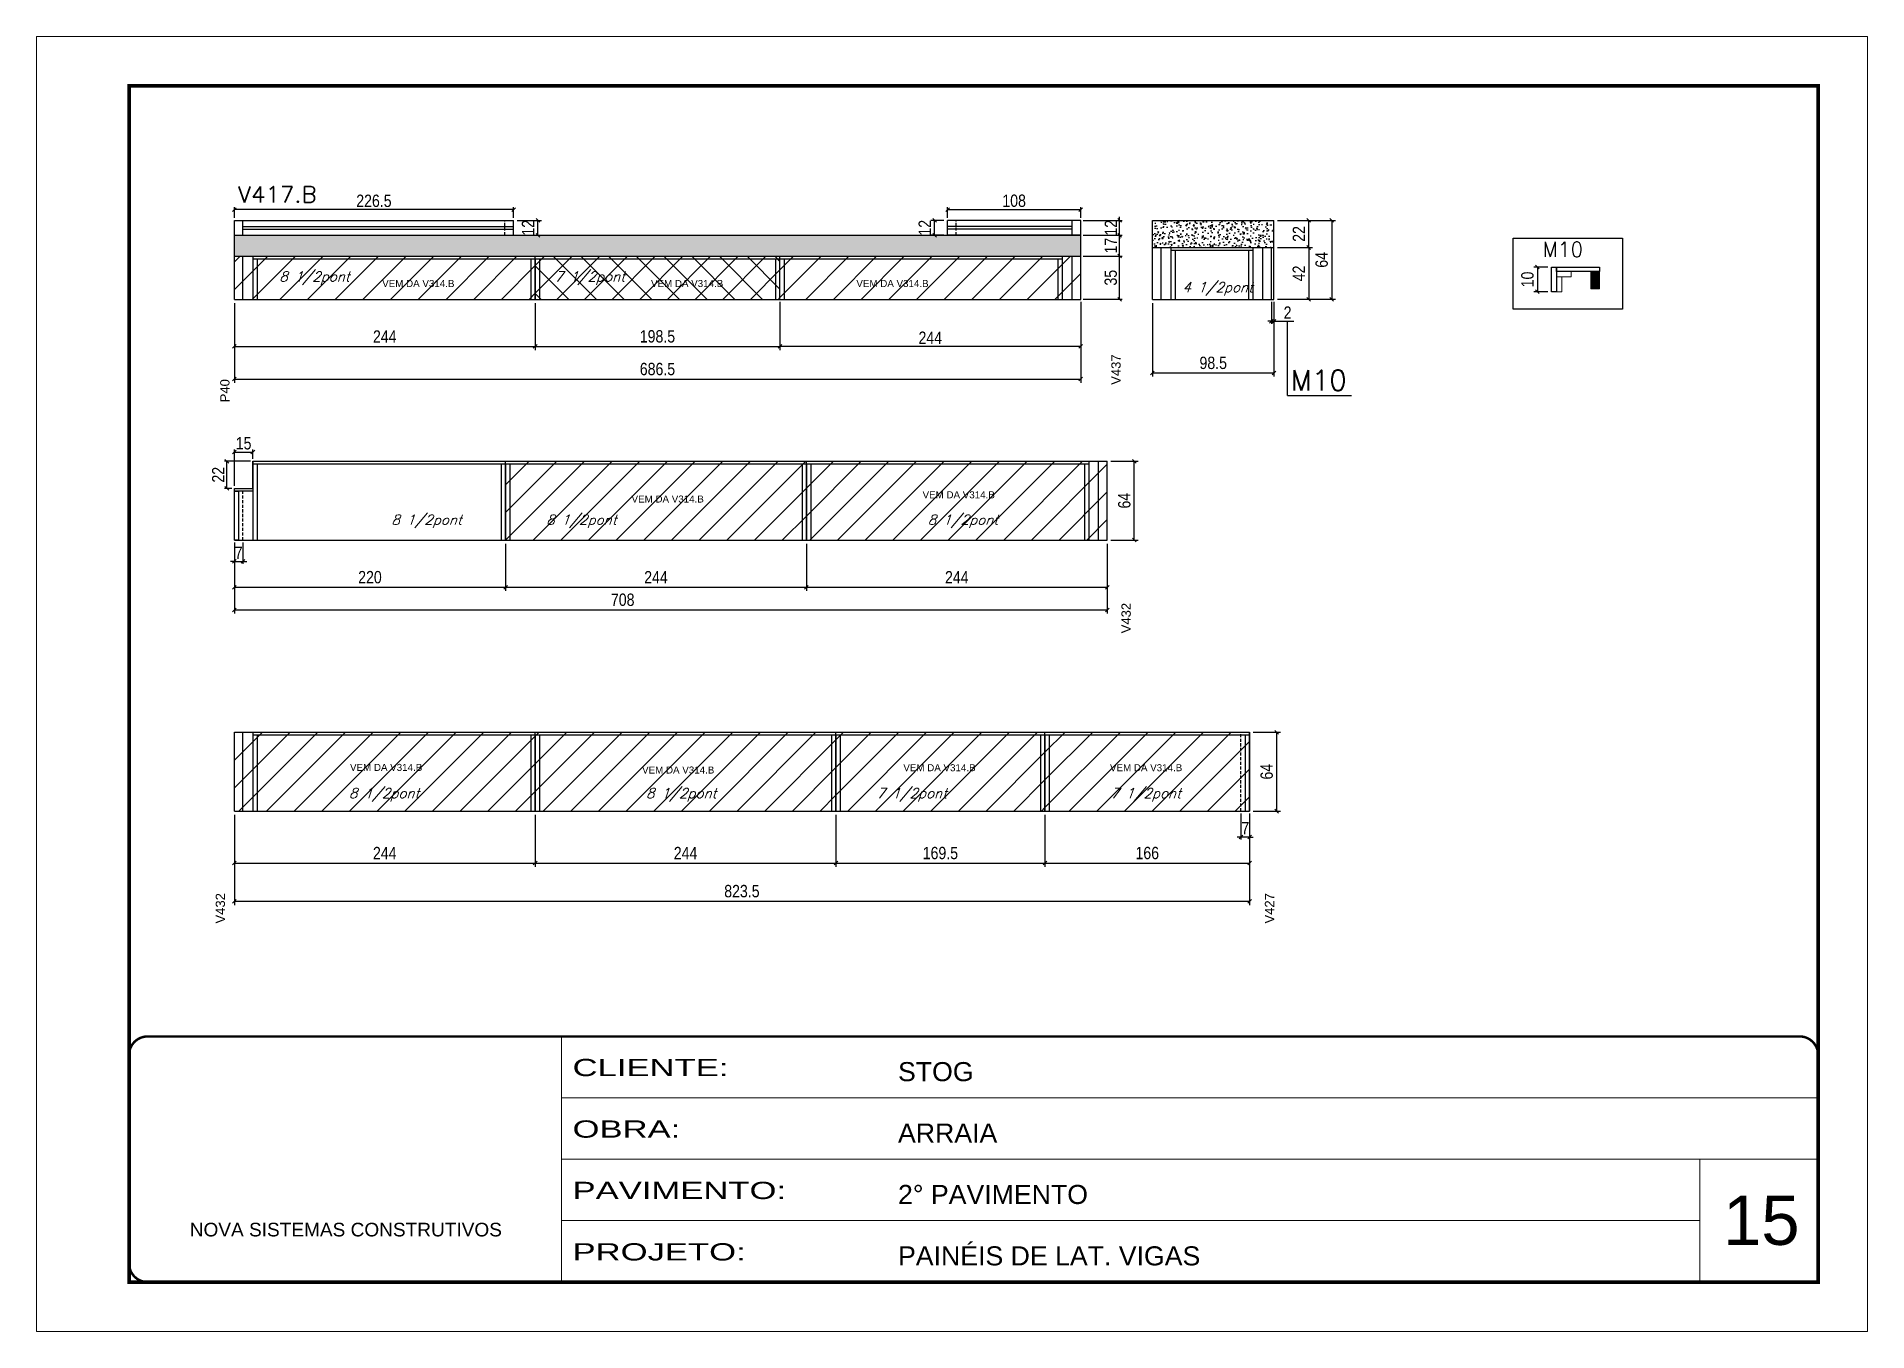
# Model space of a CAD drawing. Extents: x -3394 to 16474, y -5031 to 14397.
# Drawn here: x 7442 to 8927, y 9901 to 10951 of the extents above; entities that cross this region are included whole.
import ezdxf

# ---------------------------------------------------------------- set-up
doc = ezdxf.new("R2010")
doc.units = 0
for name, pattern in [('CONTINUO', [0]), ('DASHED', [0.75, 0.5, -0.25]), ('HIDDEN', [0.375, 0.25, -0.125])]:
    doc.linetypes.add(name, pattern=pattern)
doc.layers.get('0').update_dxf_attribs({"linetype": 'CONTINUOUS'})
doc.layers.get('Defpoints').update_dxf_attribs({"linetype": 'CONTINUOUS'})
for name, color, linetype in [('5', 5, 'CONTINUOUS'), ('COTA', 241, 'CONTINUOUS'), ('NOMENCLATURA', 7, 'CONTINUOUS'), ('Painéis', 200, 'CONTINUOUS'), ('SARR_2.2x7', 40, 'CONTINUOUS'), ('SARR_3.5x7', 81, 'CONTINUOUS'), ('SARR_EDITAR', 141, 'CONTINUOUS'), ('texto', 7, 'CONTINUOUS')]:
    doc.layers.add(name, color=color, linetype=linetype)
for name, color, linetype, lineweight in [('CARIMBO', 255, 'CONTINUOUS', 9), ('Folhas', 255, 'CONTINUOUS', 9), ('Hachura', 251, 'CONTINUOUS', 9), ('Madeira', 126, 'CONTINUOUS', 18), ('REAPROVEITAMENTO', 251, 'CONTINUOUS', 9), ('Sarr 2.2x7', 40, 'CONTINUOUS', 9), ('SARRAFO DE PRESSAO', 251, 'DASHED', 9), ('Texto Seção', 7, 'CONTINUOUS', 15)]:
    doc.layers.add(name, color=color, linetype=linetype, lineweight=lineweight)
doc.styles.add('ARIAL', font='arial.ttf')
doc.styles.add('COTA TECNICA', font='techl___.ttf', dxfattribs={"height": 10})
doc.styles.add('REGUA-120', font='ROMANS.shx', dxfattribs={"height": 15})
doc.styles.add('ROMANS', font='romans.shx')
doc.styles.get("Standard").update_dxf_attribs({"font": 'ROMANS.SHX'})
doc.styles.add('Tecnologia', font='')
doc.styles.get('Tecnologia').set_extended_font_data('Forgotten Futurist')
doc.dimstyles.new('PAINEL', dxfattribs={"dimtxt": 10, "dimasz": 3, "dimexe": 3, "dimexo": 3, "dimgap": 3, "dimtad": 1, "dimdec": 1, "dimzin": 12, "dimdsep": 46, "dimtxsty": 'COTA TECNICA', "dimblk1": 'OBLIQUE', "dimblk2": 'OBLIQUE', "dimsah": 1, "dimcen": 0.9, "dimclrd": 4, "dimclre": 4, "dimclrt": 240, "dimadec": 1, "dimazin": 3, "dimtfac": 1, "dimtdec": 1, "dimtmove": 0, "dimatfit": 3, "dimfxl": 1, "dimtolj": 1, "dimtzin": 12, "dimarcsym": 0})
pattern_1 = [(45, (19, 0), (-11.22532, 11.22532), [])]

msp = doc.modelspace()

# ---------------------------------------------------------------- texts
at = {"layer": '5', "color": 7, "linetype": 'Continuous'}
msp.add_text('M10', height=12, rotation=359.99996, dxfattribs=at).set_placement((8663.77, 10772.29))
at = {"layer": 'CARIMBO', "style": 'ARIAL'}
msp.add_text('15', height=40, dxfattribs=at).set_placement((8810.07, 9970.97))
at = {"layer": 'NOMENCLATURA', "linetype": 'Continuous', "style": 'ARIAL'}
for p in [(7722.53, 10747.79), (7940.57, 10747.79), (8107.14, 10747.79), (7924.79, 10572.99), (8160.85, 10576.42), (7696.43, 10355.36), (7933.34, 10353.23), (8145.24, 10355.09), (8312.87, 10355.09)]:
    msp.add_text('VEM DA V314.B', height=5.6753, dxfattribs=at).set_placement(p)
for s, p in [('V437', (8321.49, 10668.45)), ('P40', (7598.67, 10654.25)), ('V432', (8329.71, 10466.93)), ('V432', (7595.01, 10231.58)), ('V427', (8446.05, 10231.58))]:
    msp.add_text(s, height=7.567, rotation=90, dxfattribs=at).set_placement(p)
at = {"layer": 'NOMENCLATURA', "linetype": 'Continuous'}
msp.add_text('M10', height=16.5, dxfattribs=at).set_placement((8459.55, 10663.87))
at = {"layer": 'texto', "color": 2, "char_height": 8, "attachment_point": 5, "style": 'ROMANS'}
for s, insert in [('{\\Q19;\\C256;8 1/2pont}', (7667.59, 10754.98)), ('{\\Q19;\\C256;7 1/2pont}', (7890.93, 10754.98)), ('{\\Q19;\\C256;4 1/2pont}', (8400.25, 10746.3)), ('{\\Q19;\\C256;8 1/2pont}', (7758.54, 10557.72)), ('{\\Q19;\\C256;8 1/2pont}', (7884.09, 10557.72)), ('{\\Q19;\\C256;8 1/2pont}', (8193.59, 10557.72)), ('{\\Q19;\\C256;8 1/2pont}', (7724.09, 10335.96)), ('{\\Q19;\\C256;8 1/2pont}', (7965.09, 10335.96)), ('{\\Q19;\\C256;7 1/2pont}', (8152.09, 10335.96)), ('{\\Q19;\\C256;7 1/2pont}', (8341.86, 10335.96))]:
    msp.add_mtext(s, dxfattribs=dict(at, insert=insert))
at = {"layer": 'Texto Seção', "style": 'REGUA-120', "width": 1.05}
msp.add_text('V417.B', height=13, dxfattribs=at).set_placement((7605.59, 10816.41))

# ---------------------------------------------------------------- blocks, each defined once
blk = doc.blocks.new('9999999999')
at = {"color": 30, "linetype": 'CONTINUO'}
for p, q in [((98564.6, 34230.2), (98564.6, 34429.4)), ((98564.6, 34379.6), (99584, 34379.6)), ((98564.6, 34329.8), (99488, 34329.8)), ((99584, 34329.8), (99488, 34329.8)), ((99488, 34329.8), (99488, 34230.2)), ((98564.6, 34280), (99488, 34280))]:
    blk.add_line(p, q, dxfattribs=at)
at = {"color": 30, "linetype": 'CONTINUO', "const_width": 2}
blk.add_lwpolyline([(99584, 34230.2), (99584, 34414.4, 0.414214), (99569, 34429.4), (98229, 34429.4, 0.414214), (98214, 34414.4), (98214, 34245.2, 0.414214), (98229, 34230.2), (99584, 34230.2)], format="xyb", dxfattribs=at)
at = {"layer": 'Folhas'}
blk.add_lwpolyline([(98139, 34190.2), (99624, 34190.2), (99624, 35240.2), (98139, 35240.2)], close=True, dxfattribs=at)
at = {"layer": 'Folhas', "color": 30, "const_width": 3}
blk.add_lwpolyline([(98214, 34230.2), (99584, 34230.2), (99584, 35200.2), (98214, 35200.2)], close=True, dxfattribs=at)
at = {"color": 7, "linetype": 'Continuous', "ltscale": 5, "style": 'ARIAL'}
for s, height, p in [('STOG', 15.48, (98837.7, 34393.1)), ('ARRAIA', 15.48, (98837.7, 34343.3)), ('2° PAVIMENTO', 15.483, (98837.7, 34293.5)), ('NOVA SISTEMAS CONSTRUTIVOS', 11.059, (98263.2, 34267.2)), ('PAINÉIS DE LAT. VIGAS', 15.483, (98837.7, 34243.7))]:
    blk.add_text(s, height=height, dxfattribs=at).set_placement(p)
at = {"layer": 'Folhas', "color": 7, "style": 'Tecnologia', "width": 1.5}
for s, p in [('CLIENTE:', (98573.7, 34397.2)), ('OBRA:', (98573.7, 34347.3)), ('PAVIMENTO:', (98573.7, 34297.5)), ('PROJETO:', (98573.7, 34247.7))]:
    blk.add_text(s, height=14, dxfattribs=at).set_placement(p)
blk = doc.blocks.new('_Oblique')
at = {"color": 0, "linetype": 'ByBlock', "lineweight": -2}
blk.add_line((-0.5, -0.5), (0.5, 0.5), dxfattribs=at)
blk = doc.blocks.new('*D516')
at = {"layer": 'COTA', "color": 4, "linetype": 'ByBlock', "lineweight": -2, "transparency": 16777216}
for p, q in [((7602.6, 10734.8), (7602.6, 10696.6)), ((7846.6, 10734.8), (7846.6, 10696.6)), ((7602.6, 10699.6), (7846.6, 10699.6))]:
    blk.add_line(p, q, dxfattribs=at)
at = {"layer": 'Defpoints', "color": 0, "linetype": 'ByBlock', "transparency": 16777216}
for p in [(7602.6, 10737.8), (7846.6, 10737.8), (7846.6, 10699.6)]:
    blk.add_point(p, dxfattribs=at)
at = {"layer": 'COTA', "color": 4, "linetype": 'ByBlock', "lineweight": -2, "transparency": 16777216, "xscale": 3, "yscale": 3, "zscale": 3, "rotation": 180}
blk.add_blockref('_Oblique', (7602.6, 10699.6), dxfattribs=at)
at = {"layer": 'COTA', "color": 4, "linetype": 'ByBlock', "lineweight": -2, "transparency": 16777216, "xscale": 3, "yscale": 3, "zscale": 3}
blk.add_blockref('_Oblique', (7846.6, 10699.6), dxfattribs=at)
at = {"layer": 'COTA', "color": 240, "linetype": 'ByBlock', "transparency": 16777216, "insert": (7724.6, 10707.6), "char_height": 10, "attachment_point": 5, "style": 'COTA TECNICA'}
blk.add_mtext('\\A1;244', dxfattribs=at)
blk = doc.blocks.new('*D517')
at = {"layer": 'COTA', "color": 4, "linetype": 'ByBlock', "lineweight": -2, "transparency": 16777216}
for p, q in [((7846.6, 10734.8), (7846.6, 10696.6)), ((8045.1, 10734.8), (8045.1, 10696.6)), ((7846.6, 10699.6), (8045.1, 10699.6))]:
    blk.add_line(p, q, dxfattribs=at)
at = {"layer": 'Defpoints', "color": 0, "linetype": 'ByBlock', "transparency": 16777216}
for p in [(7846.6, 10737.8), (8045.1, 10737.8), (8045.1, 10699.6)]:
    blk.add_point(p, dxfattribs=at)
at = {"layer": 'COTA', "color": 4, "linetype": 'ByBlock', "lineweight": -2, "transparency": 16777216, "xscale": 3, "yscale": 3, "zscale": 3, "rotation": 180}
blk.add_blockref('_Oblique', (7846.6, 10699.6), dxfattribs=at)
at = {"layer": 'COTA', "color": 4, "linetype": 'ByBlock', "lineweight": -2, "transparency": 16777216, "xscale": 3, "yscale": 3, "zscale": 3}
blk.add_blockref('_Oblique', (8045.1, 10699.6), dxfattribs=at)
at = {"layer": 'COTA', "color": 240, "linetype": 'ByBlock', "transparency": 16777216, "insert": (7945.8, 10707.7), "char_height": 10, "attachment_point": 5, "style": 'COTA TECNICA'}
blk.add_mtext('\\A1;198.5', dxfattribs=at)
blk = doc.blocks.new('*D520')
at = {"layer": 'COTA', "color": 4, "linetype": 'ByBlock', "lineweight": -2, "transparency": 16777216}
for p, q in [((7602.6, 10734.8), (7602.6, 10670.1)), ((8289.1, 10734.8), (8289.1, 10670.1)), ((7602.6, 10673.1), (8289.1, 10673.1))]:
    blk.add_line(p, q, dxfattribs=at)
at = {"layer": 'Defpoints', "color": 0, "linetype": 'ByBlock', "transparency": 16777216}
for p in [(7602.6, 10737.8), (8289.1, 10737.8), (8289.1, 10673.1)]:
    blk.add_point(p, dxfattribs=at)
at = {"layer": 'COTA', "color": 4, "linetype": 'ByBlock', "lineweight": -2, "transparency": 16777216, "xscale": 3, "yscale": 3, "zscale": 3, "rotation": 180}
blk.add_blockref('_Oblique', (7602.6, 10673.1), dxfattribs=at)
at = {"layer": 'COTA', "color": 4, "linetype": 'ByBlock', "lineweight": -2, "transparency": 16777216, "xscale": 3, "yscale": 3, "zscale": 3}
blk.add_blockref('_Oblique', (8289.1, 10673.1), dxfattribs=at)
at = {"layer": 'COTA', "color": 240, "linetype": 'ByBlock', "transparency": 16777216, "insert": (7945.8, 10681.2), "char_height": 10, "attachment_point": 5, "style": 'COTA TECNICA'}
blk.add_mtext('\\A1;686.5', dxfattribs=at)
blk = doc.blocks.new('*D518')
at = {"layer": 'COTA', "color": 4, "linetype": 'Continuous', "lineweight": -2, "transparency": 16777216}
for p, q in [((8291.1, 10772.8), (8322.7, 10772.8)), ((8320.7, 10737.8), (8320.7, 10772.8)), ((8291.1, 10737.8), (8322.7, 10737.8))]:
    blk.add_line(p, q, dxfattribs=at)
at = {"layer": 'Defpoints', "color": 0, "linetype": 'Continuous', "transparency": 16777216}
for p in [(8289.1, 10772.8), (8320.7, 10772.8), (8289.1, 10737.8)]:
    blk.add_point(p, dxfattribs=at)
at = {"layer": 'COTA', "color": 4, "linetype": 'Continuous', "lineweight": -2, "transparency": 16777216, "xscale": 3, "yscale": 3, "zscale": 3}
for p, rotation in [((8320.7, 10772.8), 90), ((8320.7, 10737.8), 270)]:
    blk.add_blockref('_Oblique', p, dxfattribs=dict(at, rotation=rotation))
at = {"layer": 'COTA', "color": 240, "linetype": 'Continuous', "transparency": 16777216, "insert": (8313.5, 10755.3), "char_height": 10, "attachment_point": 5, "rotation": 90, "style": 'COTA TECNICA'}
blk.add_mtext('\\A1;35', dxfattribs=at)
blk = doc.blocks.new('*D519')
at = {"layer": 'COTA', "color": 4, "linetype": 'Continuous', "lineweight": -2, "transparency": 16777216}
for p, q in [((8291.1, 10789.8), (8322.7, 10789.8)), ((8320.7, 10772.8), (8320.7, 10789.8)), ((8291.1, 10772.8), (8322.7, 10772.8))]:
    blk.add_line(p, q, dxfattribs=at)
at = {"layer": 'Defpoints', "color": 0, "linetype": 'Continuous', "transparency": 16777216}
for p in [(8289.1, 10789.8), (8320.7, 10789.8), (8289.1, 10772.8)]:
    blk.add_point(p, dxfattribs=at)
at = {"layer": 'COTA', "color": 4, "linetype": 'Continuous', "lineweight": -2, "transparency": 16777216, "xscale": 3, "yscale": 3, "zscale": 3}
for p, rotation in [((8320.7, 10789.8), 90), ((8320.7, 10772.8), 270)]:
    blk.add_blockref('_Oblique', p, dxfattribs=dict(at, rotation=rotation))
at = {"layer": 'COTA', "color": 240, "linetype": 'Continuous', "transparency": 16777216, "insert": (8313.6, 10781.3), "char_height": 10, "attachment_point": 5, "rotation": 90, "style": 'COTA TECNICA'}
blk.add_mtext('\\A1;17', dxfattribs=at)
blk = doc.blocks.new('*D521')
at = {"layer": 'COTA', "color": 4, "linetype": 'ByBlock', "lineweight": -2, "transparency": 16777216}
for p, q in [((7832.1, 10801.8), (7851.8, 10801.8)), ((7848.8, 10789.8), (7848.8, 10801.8)), ((7832.1, 10789.8), (7851.8, 10789.8))]:
    blk.add_line(p, q, dxfattribs=at)
at = {"layer": 'Defpoints', "color": 0, "linetype": 'ByBlock', "transparency": 16777216}
for p in [(7829.1, 10801.8), (7848.8, 10801.8), (7829.1, 10789.8)]:
    blk.add_point(p, dxfattribs=at)
at = {"layer": 'COTA', "color": 4, "linetype": 'ByBlock', "lineweight": -2, "transparency": 16777216, "xscale": 3, "yscale": 3, "zscale": 3}
for p, rotation in [((7848.8, 10801.8), 90), ((7848.8, 10789.8), 270)]:
    blk.add_blockref('_Oblique', p, dxfattribs=dict(at, rotation=rotation))
at = {"layer": 'COTA', "color": 240, "linetype": 'ByBlock', "transparency": 16777216, "insert": (7840.8, 10795.8), "char_height": 10, "attachment_point": 5, "rotation": 90, "style": 'COTA TECNICA'}
blk.add_mtext('\\A1;12', dxfattribs=at)
blk = doc.blocks.new('*D522')
at = {"layer": 'COTA', "color": 4, "linetype": 'Continuous', "lineweight": -2, "transparency": 16777216}
for p, q in [((7602.6, 10803.8), (7602.6, 10812.5)), ((7829.1, 10803.8), (7829.1, 10812.5)), ((7829.1, 10810.5), (7602.6, 10810.5))]:
    blk.add_line(p, q, dxfattribs=at)
at = {"layer": 'Defpoints', "color": 0, "linetype": 'Continuous', "transparency": 16777216}
for p in [(7602.6, 10810.5), (7602.6, 10801.8), (7829.1, 10801.8)]:
    blk.add_point(p, dxfattribs=at)
at = {"layer": 'COTA', "color": 4, "linetype": 'Continuous', "lineweight": -2, "transparency": 16777216, "xscale": 3, "yscale": 3, "zscale": 3, "rotation": 180}
blk.add_blockref('_Oblique', (7602.6, 10810.5), dxfattribs=at)
at = {"layer": 'COTA', "color": 4, "linetype": 'Continuous', "lineweight": -2, "transparency": 16777216, "xscale": 3, "yscale": 3, "zscale": 3}
blk.add_blockref('_Oblique', (7829.1, 10810.5), dxfattribs=at)
at = {"layer": 'COTA', "color": 240, "linetype": 'Continuous', "transparency": 16777216, "insert": (7715.8, 10817.6), "char_height": 10, "attachment_point": 5, "style": 'COTA TECNICA'}
blk.add_mtext('\\A1;226.5', dxfattribs=at)
blk = doc.blocks.new('*D523')
at = {"layer": 'COTA', "color": 4, "linetype": 'ByBlock', "lineweight": -2, "transparency": 16777216}
for p, q in [((8178.1, 10801.8), (8167.6, 10801.8)), ((8170.6, 10789.8), (8170.6, 10801.8)), ((8178.1, 10789.8), (8167.6, 10789.8))]:
    blk.add_line(p, q, dxfattribs=at)
at = {"layer": 'Defpoints', "color": 0, "linetype": 'ByBlock', "transparency": 16777216}
for p in [(8170.6, 10801.8), (8181.1, 10801.8), (8181.1, 10789.8)]:
    blk.add_point(p, dxfattribs=at)
at = {"layer": 'COTA', "color": 4, "linetype": 'ByBlock', "lineweight": -2, "transparency": 16777216, "xscale": 3, "yscale": 3, "zscale": 3}
for p, rotation in [((8170.6, 10801.8), 90), ((8170.6, 10789.8), 270)]:
    blk.add_blockref('_Oblique', p, dxfattribs=dict(at, rotation=rotation))
at = {"layer": 'COTA', "color": 240, "linetype": 'ByBlock', "transparency": 16777216, "insert": (8162.6, 10795.8), "char_height": 10, "attachment_point": 5, "rotation": 90, "style": 'COTA TECNICA'}
blk.add_mtext('\\A1;12', dxfattribs=at)
blk = doc.blocks.new('*D524')
at = {"layer": 'COTA', "color": 4, "linetype": 'Continuous', "lineweight": -2, "transparency": 16777216}
for p, q in [((8181.1, 10803.8), (8181.1, 10812.5)), ((8289.1, 10803.8), (8289.1, 10812.5)), ((8181.1, 10810.5), (8289.1, 10810.5))]:
    blk.add_line(p, q, dxfattribs=at)
at = {"layer": 'Defpoints', "color": 0, "linetype": 'Continuous', "transparency": 16777216}
for p in [(8181.1, 10801.8), (8289.1, 10810.5), (8289.1, 10801.8)]:
    blk.add_point(p, dxfattribs=at)
at = {"layer": 'COTA', "color": 4, "linetype": 'Continuous', "lineweight": -2, "transparency": 16777216, "xscale": 3, "yscale": 3, "zscale": 3, "rotation": 180}
blk.add_blockref('_Oblique', (8181.1, 10810.5), dxfattribs=at)
at = {"layer": 'COTA', "color": 4, "linetype": 'Continuous', "lineweight": -2, "transparency": 16777216, "xscale": 3, "yscale": 3, "zscale": 3}
blk.add_blockref('_Oblique', (8289.1, 10810.5), dxfattribs=at)
at = {"layer": 'COTA', "color": 240, "linetype": 'Continuous', "transparency": 16777216, "insert": (8235.1, 10817.7), "char_height": 10, "attachment_point": 5, "style": 'COTA TECNICA'}
blk.add_mtext('\\A1;108', dxfattribs=at)
blk = doc.blocks.new('*D525')
at = {"layer": 'COTA', "color": 4, "linetype": 'Continuous', "lineweight": -2, "transparency": 16777216}
for p, q in [((8291.1, 10801.8), (8322.7, 10801.8)), ((8320.7, 10801.8), (8320.7, 10804.8)), ((8320.7, 10789.8), (8320.7, 10801.8)), ((8291.1, 10789.8), (8322.7, 10789.8)), ((8320.7, 10789.8), (8320.7, 10786.8))]:
    blk.add_line(p, q, dxfattribs=at)
at = {"layer": 'Defpoints', "color": 0, "linetype": 'Continuous', "transparency": 16777216}
for p in [(8289.1, 10801.8), (8320.7, 10801.8), (8289.1, 10789.8)]:
    blk.add_point(p, dxfattribs=at)
at = {"layer": 'COTA', "color": 4, "linetype": 'Continuous', "lineweight": -2, "transparency": 16777216, "xscale": 3, "yscale": 3, "zscale": 3}
for p, rotation in [((8320.7, 10801.8), 270), ((8320.7, 10789.8), 90)]:
    blk.add_blockref('_Oblique', p, dxfattribs=dict(at, rotation=rotation))
at = {"layer": 'COTA', "color": 240, "linetype": 'Continuous', "transparency": 16777216, "insert": (8313.6, 10795.8), "char_height": 10, "attachment_point": 5, "rotation": 90, "style": 'COTA TECNICA'}
blk.add_mtext('\\A1;12', dxfattribs=at)
blk = doc.blocks.new('*D526')
at = {"layer": 'COTA', "color": 4, "linetype": 'Continuous', "lineweight": -2, "transparency": 16777216}
for p, q in [((8045.1, 10735.8), (8045.1, 10697.6)), ((8289.1, 10735.8), (8289.1, 10697.6)), ((8289.1, 10699.6), (8045.1, 10699.6))]:
    blk.add_line(p, q, dxfattribs=at)
at = {"layer": 'Defpoints', "color": 0, "linetype": 'Continuous', "transparency": 16777216}
for p in [(8045.1, 10737.8), (8289.1, 10737.8), (8045.1, 10699.6)]:
    blk.add_point(p, dxfattribs=at)
at = {"layer": 'COTA', "color": 4, "linetype": 'Continuous', "lineweight": -2, "transparency": 16777216, "xscale": 3, "yscale": 3, "zscale": 3, "rotation": 180}
blk.add_blockref('_Oblique', (8045.1, 10699.6), dxfattribs=at)
at = {"layer": 'COTA', "color": 4, "linetype": 'Continuous', "lineweight": -2, "transparency": 16777216, "xscale": 3, "yscale": 3, "zscale": 3}
blk.add_blockref('_Oblique', (8289.1, 10699.6), dxfattribs=at)
at = {"layer": 'COTA', "color": 240, "linetype": 'Continuous', "transparency": 16777216, "insert": (8167.1, 10706.6), "char_height": 10, "attachment_point": 5, "style": 'COTA TECNICA'}
blk.add_mtext('\\A1;244', dxfattribs=at)
blk = doc.blocks.new('*D530')
at = {"layer": 'COTA', "color": 4, "linetype": 'ByBlock', "lineweight": -2, "transparency": 16777216}
for p, q in [((8347.3, 10734.8), (8347.3, 10675.1)), ((8445.8, 10734.8), (8445.8, 10675.1)), ((8347.3, 10678.1), (8445.8, 10678.1))]:
    blk.add_line(p, q, dxfattribs=at)
at = {"layer": 'Defpoints', "color": 0, "linetype": 'ByBlock', "transparency": 16777216}
for p in [(8347.3, 10737.8), (8445.8, 10737.8), (8445.8, 10678.1)]:
    blk.add_point(p, dxfattribs=at)
at = {"layer": 'COTA', "color": 4, "linetype": 'ByBlock', "lineweight": -2, "transparency": 16777216, "xscale": 3, "yscale": 3, "zscale": 3, "rotation": 180}
blk.add_blockref('_Oblique', (8347.3, 10678.1), dxfattribs=at)
at = {"layer": 'COTA', "color": 4, "linetype": 'ByBlock', "lineweight": -2, "transparency": 16777216, "xscale": 3, "yscale": 3, "zscale": 3}
blk.add_blockref('_Oblique', (8445.8, 10678.1), dxfattribs=at)
at = {"layer": 'COTA', "color": 240, "linetype": 'ByBlock', "transparency": 16777216, "insert": (8396.6, 10686.2), "char_height": 10, "attachment_point": 5, "style": 'COTA TECNICA'}
blk.add_mtext('\\A1;98.5', dxfattribs=at)
blk = doc.blocks.new('*D527')
at = {"layer": 'COTA', "color": 4, "linetype": 'ByBlock', "lineweight": -2, "transparency": 16777216}
for p, q in [((8448.8, 10779.8), (8477.1, 10779.8)), ((8474.1, 10779.8), (8474.1, 10737.8)), ((8448.8, 10737.8), (8477.1, 10737.8))]:
    blk.add_line(p, q, dxfattribs=at)
at = {"layer": 'Defpoints', "color": 0, "linetype": 'ByBlock', "transparency": 16777216}
for p in [(8445.8, 10779.8), (8445.8, 10737.8), (8474.1, 10737.8)]:
    blk.add_point(p, dxfattribs=at)
at = {"layer": 'COTA', "color": 4, "linetype": 'ByBlock', "lineweight": -2, "transparency": 16777216, "xscale": 3, "yscale": 3, "zscale": 3}
for p, rotation in [((8474.1, 10779.8), 90), ((8474.1, 10737.8), 270)]:
    blk.add_blockref('_Oblique', p, dxfattribs=dict(at, rotation=rotation))
at = {"layer": 'COTA', "color": 240, "linetype": 'ByBlock', "transparency": 16777216, "insert": (8466, 10758.8), "char_height": 10, "attachment_point": 5, "rotation": 90, "style": 'COTA TECNICA'}
blk.add_mtext('\\A1;42', dxfattribs=at)
blk = doc.blocks.new('*D528')
at = {"layer": 'COTA', "color": 4, "linetype": 'ByBlock', "lineweight": -2, "transparency": 16777216}
for p, q in [((8448.8, 10801.8), (8477.1, 10801.8)), ((8474.1, 10779.8), (8474.1, 10801.8)), ((8448.8, 10779.8), (8477.1, 10779.8))]:
    blk.add_line(p, q, dxfattribs=at)
at = {"layer": 'Defpoints', "color": 0, "linetype": 'ByBlock', "transparency": 16777216}
for p in [(8445.8, 10801.8), (8474.1, 10801.8), (8445.8, 10779.8)]:
    blk.add_point(p, dxfattribs=at)
at = {"layer": 'COTA', "color": 4, "linetype": 'ByBlock', "lineweight": -2, "transparency": 16777216, "xscale": 3, "yscale": 3, "zscale": 3}
for p, rotation in [((8474.1, 10801.8), 90), ((8474.1, 10779.8), 270)]:
    blk.add_blockref('_Oblique', p, dxfattribs=dict(at, rotation=rotation))
at = {"layer": 'COTA', "color": 240, "linetype": 'ByBlock', "transparency": 16777216, "insert": (8466.1, 10790.8), "char_height": 10, "attachment_point": 5, "rotation": 90, "style": 'COTA TECNICA'}
blk.add_mtext('\\A1;22', dxfattribs=at)
blk = doc.blocks.new('*D529')
at = {"layer": 'COTA', "color": 4, "linetype": 'ByBlock', "lineweight": -2, "transparency": 16777216}
for p, q in [((8448.8, 10801.8), (8495.7, 10801.8)), ((8492.7, 10801.8), (8492.7, 10737.8)), ((8448.8, 10737.8), (8495.7, 10737.8))]:
    blk.add_line(p, q, dxfattribs=at)
at = {"layer": 'Defpoints', "color": 0, "linetype": 'ByBlock', "transparency": 16777216}
for p in [(8445.8, 10801.8), (8445.8, 10737.8), (8492.7, 10737.8)]:
    blk.add_point(p, dxfattribs=at)
at = {"layer": 'COTA', "color": 4, "linetype": 'ByBlock', "lineweight": -2, "transparency": 16777216, "xscale": 3, "yscale": 3, "zscale": 3}
for p, rotation in [((8492.7, 10801.8), 90), ((8492.7, 10737.8), 270)]:
    blk.add_blockref('_Oblique', p, dxfattribs=dict(at, rotation=rotation))
at = {"layer": 'COTA', "color": 240, "linetype": 'ByBlock', "transparency": 16777216, "insert": (8484.6, 10769.8), "char_height": 10, "attachment_point": 5, "rotation": 90, "style": 'COTA TECNICA'}
blk.add_mtext('\\A1;64', dxfattribs=at)
blk = doc.blocks.new('*D531')
at = {"layer": 'COTA', "color": 4, "linetype": 'Continuous', "lineweight": -2, "transparency": 16777216}
for p, q in [((8443.8, 10735.8), (8443.8, 10718)), ((8445.8, 10735.8), (8445.8, 10718)), ((8443.8, 10720), (8440.8, 10720)), ((8443.8, 10720), (8445.8, 10720)), ((8445.8, 10720), (8461.9, 10720))]:
    blk.add_line(p, q, dxfattribs=at)
at = {"layer": 'Defpoints', "color": 0, "linetype": 'Continuous', "transparency": 16777216}
for p in [(8443.8, 10737.8), (8445.8, 10737.8), (8445.8, 10720)]:
    blk.add_point(p, dxfattribs=at)
at = {"layer": 'COTA', "color": 4, "linetype": 'Continuous', "lineweight": -2, "transparency": 16777216, "xscale": 3, "yscale": 3, "zscale": 3}
blk.add_blockref('_Oblique', (8443.8, 10720), dxfattribs=at)
at = {"layer": 'COTA', "color": 4, "linetype": 'Continuous', "lineweight": -2, "transparency": 16777216, "xscale": 3, "yscale": 3, "zscale": 3, "rotation": 180}
blk.add_blockref('_Oblique', (8445.8, 10720), dxfattribs=at)
at = {"layer": 'COTA', "color": 240, "linetype": 'Continuous', "transparency": 16777216, "insert": (8456.9, 10727), "char_height": 10, "attachment_point": 5, "style": 'COTA TECNICA'}
blk.add_mtext('\\A1;2', dxfattribs=at)
blk = doc.blocks.new('*D532')
at = {"layer": 'Defpoints', "color": 0, "linetype": 'ByBlock', "transparency": 16777216}
for p in [(8671, 10763.9), (8659.6, 10743.9), (8671, 10743.9)]:
    blk.add_point(p, dxfattribs=at)
at = {"layer": 'Sarr 2.2x7', "color": 4, "linetype": 'ByBlock', "lineweight": -2, "transparency": 16777216}
for p, q in [((8668, 10763.9), (8656.6, 10763.9)), ((8659.6, 10763.9), (8659.6, 10743.9)), ((8668, 10743.9), (8656.6, 10743.9))]:
    blk.add_line(p, q, dxfattribs=at)
at = {"layer": 'Sarr 2.2x7', "color": 4, "linetype": 'ByBlock', "lineweight": -2, "transparency": 16777216, "xscale": 3, "yscale": 3, "zscale": 3}
for p, rotation in [((8659.6, 10763.9), 90), ((8659.6, 10743.9), 270)]:
    blk.add_blockref('_Oblique', p, dxfattribs=dict(at, rotation=rotation))
at = {"layer": 'Sarr 2.2x7', "color": 240, "linetype": 'ByBlock', "transparency": 16777216, "insert": (8651.5, 10753.9), "char_height": 10, "attachment_point": 5, "rotation": 90, "style": 'COTA TECNICA'}
blk.add_mtext('\\A1;10', dxfattribs=at)
blk = doc.blocks.new('*D533')
at = {"layer": 'COTA', "color": 4, "linetype": 'ByBlock', "lineweight": -2, "transparency": 16777216}
for p, q in [((8313.6, 10606.5), (8335.6, 10606.5)), ((8332.6, 10542.5), (8332.6, 10606.5)), ((8313.6, 10542.5), (8335.6, 10542.5))]:
    blk.add_line(p, q, dxfattribs=at)
at = {"layer": 'Defpoints', "color": 0, "linetype": 'ByBlock', "transparency": 16777216}
for p in [(8310.6, 10606.5), (8332.6, 10606.5), (8310.6, 10542.5)]:
    blk.add_point(p, dxfattribs=at)
at = {"layer": 'COTA', "color": 4, "linetype": 'ByBlock', "lineweight": -2, "transparency": 16777216, "xscale": 3, "yscale": 3, "zscale": 3}
for p, rotation in [((8332.6, 10606.5), 90), ((8332.6, 10542.5), 270)]:
    blk.add_blockref('_Oblique', p, dxfattribs=dict(at, rotation=rotation))
at = {"layer": 'COTA', "color": 240, "linetype": 'ByBlock', "transparency": 16777216, "insert": (8324.5, 10574.5), "char_height": 10, "attachment_point": 5, "rotation": 90, "style": 'COTA TECNICA'}
blk.add_mtext('\\A1;64', dxfattribs=at)
blk = doc.blocks.new('*D534')
at = {"layer": 'COTA', "color": 4, "linetype": 'ByBlock', "lineweight": -2, "transparency": 16777216}
for p, q in [((7602.6, 10539.5), (7602.6, 10501.3)), ((7822.6, 10539.5), (7822.6, 10501.3)), ((7602.6, 10504.3), (7822.6, 10504.3))]:
    blk.add_line(p, q, dxfattribs=at)
at = {"layer": 'Defpoints', "color": 0, "linetype": 'ByBlock', "transparency": 16777216}
for p in [(7602.6, 10542.5), (7822.6, 10542.5), (7822.6, 10504.3)]:
    blk.add_point(p, dxfattribs=at)
at = {"layer": 'COTA', "color": 4, "linetype": 'ByBlock', "lineweight": -2, "transparency": 16777216, "xscale": 3, "yscale": 3, "zscale": 3, "rotation": 180}
blk.add_blockref('_Oblique', (7602.6, 10504.3), dxfattribs=at)
at = {"layer": 'COTA', "color": 4, "linetype": 'ByBlock', "lineweight": -2, "transparency": 16777216, "xscale": 3, "yscale": 3, "zscale": 3}
blk.add_blockref('_Oblique', (7822.6, 10504.3), dxfattribs=at)
at = {"layer": 'COTA', "color": 240, "linetype": 'ByBlock', "transparency": 16777216, "insert": (7712.6, 10512.4), "char_height": 10, "attachment_point": 5, "style": 'COTA TECNICA'}
blk.add_mtext('\\A1;220', dxfattribs=at)
blk = doc.blocks.new('*D535')
at = {"layer": 'COTA', "color": 4, "linetype": 'ByBlock', "lineweight": -2, "transparency": 16777216}
for p, q in [((7822.6, 10539.5), (7822.6, 10501.3)), ((8066.6, 10539.5), (8066.6, 10501.3)), ((7822.6, 10504.3), (8066.6, 10504.3))]:
    blk.add_line(p, q, dxfattribs=at)
at = {"layer": 'Defpoints', "color": 0, "linetype": 'ByBlock', "transparency": 16777216}
for p in [(7822.6, 10542.5), (8066.6, 10542.5), (8066.6, 10504.3)]:
    blk.add_point(p, dxfattribs=at)
at = {"layer": 'COTA', "color": 4, "linetype": 'ByBlock', "lineweight": -2, "transparency": 16777216, "xscale": 3, "yscale": 3, "zscale": 3, "rotation": 180}
blk.add_blockref('_Oblique', (7822.6, 10504.3), dxfattribs=at)
at = {"layer": 'COTA', "color": 4, "linetype": 'ByBlock', "lineweight": -2, "transparency": 16777216, "xscale": 3, "yscale": 3, "zscale": 3}
blk.add_blockref('_Oblique', (8066.6, 10504.3), dxfattribs=at)
at = {"layer": 'COTA', "color": 240, "linetype": 'ByBlock', "transparency": 16777216, "insert": (7944.6, 10512.4), "char_height": 10, "attachment_point": 5, "style": 'COTA TECNICA'}
blk.add_mtext('\\A1;244', dxfattribs=at)
blk = doc.blocks.new('*D536')
at = {"layer": 'COTA', "color": 4, "linetype": 'ByBlock', "lineweight": -2, "transparency": 16777216}
for p, q in [((7602.6, 10539.5), (7602.6, 10482.9)), ((8310.6, 10539.5), (8310.6, 10482.9)), ((7602.6, 10485.9), (8310.6, 10485.9))]:
    blk.add_line(p, q, dxfattribs=at)
at = {"layer": 'Defpoints', "color": 0, "linetype": 'ByBlock', "transparency": 16777216}
for p in [(7602.6, 10542.5), (8310.6, 10542.5), (8310.6, 10485.9)]:
    blk.add_point(p, dxfattribs=at)
at = {"layer": 'COTA', "color": 4, "linetype": 'ByBlock', "lineweight": -2, "transparency": 16777216, "xscale": 3, "yscale": 3, "zscale": 3, "rotation": 180}
blk.add_blockref('_Oblique', (7602.6, 10485.9), dxfattribs=at)
at = {"layer": 'COTA', "color": 4, "linetype": 'ByBlock', "lineweight": -2, "transparency": 16777216, "xscale": 3, "yscale": 3, "zscale": 3}
blk.add_blockref('_Oblique', (8310.6, 10485.9), dxfattribs=at)
at = {"layer": 'COTA', "color": 240, "linetype": 'ByBlock', "transparency": 16777216, "insert": (7917.6, 10494.1), "char_height": 10, "attachment_point": 5, "style": 'COTA TECNICA'}
blk.add_mtext('\\A1;708', dxfattribs=at)
blk = doc.blocks.new('*D537')
at = {"layer": 'COTA', "color": 4, "linetype": 'ByBlock', "lineweight": -2, "transparency": 16777216}
for p, q in [((8066.6, 10539.5), (8066.6, 10501.3)), ((8310.6, 10527.2), (8310.6, 10501.3)), ((8066.6, 10504.3), (8310.6, 10504.3))]:
    blk.add_line(p, q, dxfattribs=at)
at = {"layer": 'Defpoints', "color": 0, "linetype": 'ByBlock', "transparency": 16777216}
for p in [(8066.6, 10542.5), (8310.6, 10530.2), (8310.6, 10504.3)]:
    blk.add_point(p, dxfattribs=at)
at = {"layer": 'COTA', "color": 4, "linetype": 'ByBlock', "lineweight": -2, "transparency": 16777216, "xscale": 3, "yscale": 3, "zscale": 3, "rotation": 180}
blk.add_blockref('_Oblique', (8066.6, 10504.3), dxfattribs=at)
at = {"layer": 'COTA', "color": 4, "linetype": 'ByBlock', "lineweight": -2, "transparency": 16777216, "xscale": 3, "yscale": 3, "zscale": 3}
blk.add_blockref('_Oblique', (8310.6, 10504.3), dxfattribs=at)
at = {"layer": 'COTA', "color": 240, "linetype": 'ByBlock', "transparency": 16777216, "insert": (8188.6, 10512.4), "char_height": 10, "attachment_point": 5, "style": 'COTA TECNICA'}
blk.add_mtext('\\A1;244', dxfattribs=at)
blk = doc.blocks.new('*D538')
at = {"layer": 'COTA', "color": 4, "linetype": 'Continuous', "lineweight": -2, "transparency": 16777216}
for p, q in [((7602.6, 10540.5), (7602.6, 10523.2)), ((7609.6, 10540.5), (7609.6, 10523.2)), ((7602.6, 10525.2), (7599.6, 10525.2)), ((7602.6, 10525.2), (7609.6, 10525.2)), ((7609.6, 10525.2), (7612.6, 10525.2))]:
    blk.add_line(p, q, dxfattribs=at)
at = {"layer": 'Defpoints', "color": 0, "linetype": 'Continuous', "transparency": 16777216}
for p in [(7602.6, 10542.5), (7609.6, 10542.5), (7609.6, 10525.2)]:
    blk.add_point(p, dxfattribs=at)
at = {"layer": 'COTA', "color": 4, "linetype": 'Continuous', "lineweight": -2, "transparency": 16777216, "xscale": 3, "yscale": 3, "zscale": 3}
blk.add_blockref('_Oblique', (7602.6, 10525.2), dxfattribs=at)
at = {"layer": 'COTA', "color": 4, "linetype": 'Continuous', "lineweight": -2, "transparency": 16777216, "xscale": 3, "yscale": 3, "zscale": 3, "rotation": 180}
blk.add_blockref('_Oblique', (7609.6, 10525.2), dxfattribs=at)
at = {"layer": 'COTA', "color": 240, "linetype": 'Continuous', "transparency": 16777216, "insert": (7606.1, 10532.3), "char_height": 10, "attachment_point": 5, "style": 'COTA TECNICA'}
blk.add_mtext('\\A1;7', dxfattribs=at)
blk = doc.blocks.new('*D539')
at = {"layer": 'COTA', "color": 4, "linetype": 'Continuous', "lineweight": -2, "transparency": 16777216}
for p, q in [((7615.6, 10606.5), (7594.5, 10606.5)), ((7596.5, 10584.5), (7596.5, 10606.5)), ((7600.6, 10584.5), (7594.5, 10584.5))]:
    blk.add_line(p, q, dxfattribs=at)
at = {"layer": 'Defpoints', "color": 0, "linetype": 'Continuous', "transparency": 16777216}
for p in [(7596.5, 10606.5), (7617.6, 10606.5), (7602.6, 10584.5)]:
    blk.add_point(p, dxfattribs=at)
at = {"layer": 'COTA', "color": 4, "linetype": 'Continuous', "lineweight": -2, "transparency": 16777216, "xscale": 3, "yscale": 3, "zscale": 3}
for p, rotation in [((7596.5, 10606.5), 90), ((7596.5, 10584.5), 270)]:
    blk.add_blockref('_Oblique', p, dxfattribs=dict(at, rotation=rotation))
at = {"layer": 'COTA', "color": 240, "linetype": 'Continuous', "transparency": 16777216, "insert": (7589.5, 10595.5), "char_height": 10, "attachment_point": 5, "rotation": 90, "style": 'COTA TECNICA'}
blk.add_mtext('\\A1;22', dxfattribs=at)
blk = doc.blocks.new('*D540')
at = {"layer": 'COTA', "color": 4, "linetype": 'Continuous', "lineweight": -2, "transparency": 16777216}
for p, q in [((7602.6, 10586.5), (7602.6, 10615.9)), ((7602.6, 10613.9), (7617.6, 10613.9)), ((7617.6, 10608.5), (7617.6, 10615.9))]:
    blk.add_line(p, q, dxfattribs=at)
at = {"layer": 'Defpoints', "color": 0, "linetype": 'Continuous', "transparency": 16777216}
for p in [(7617.6, 10613.9), (7617.6, 10606.5), (7602.6, 10584.5)]:
    blk.add_point(p, dxfattribs=at)
at = {"layer": 'COTA', "color": 4, "linetype": 'Continuous', "lineweight": -2, "transparency": 16777216, "xscale": 3, "yscale": 3, "zscale": 3, "rotation": 180}
blk.add_blockref('_Oblique', (7602.6, 10613.9), dxfattribs=at)
at = {"layer": 'COTA', "color": 4, "linetype": 'Continuous', "lineweight": -2, "transparency": 16777216, "xscale": 3, "yscale": 3, "zscale": 3}
blk.add_blockref('_Oblique', (7617.6, 10613.9), dxfattribs=at)
at = {"layer": 'COTA', "color": 240, "linetype": 'Continuous', "transparency": 16777216, "insert": (7610.1, 10621), "char_height": 10, "attachment_point": 5, "style": 'COTA TECNICA'}
blk.add_mtext('\\A1;15', dxfattribs=at)
blk = doc.blocks.new('*D543')
at = {"layer": 'COTA', "color": 4, "linetype": 'ByBlock', "lineweight": -2, "transparency": 16777216}
for p, q in [((8429.1, 10386.7), (8451.1, 10386.7)), ((8448.1, 10322.7), (8448.1, 10386.7)), ((8429.1, 10322.7), (8451.1, 10322.7))]:
    blk.add_line(p, q, dxfattribs=at)
at = {"layer": 'Defpoints', "color": 0, "linetype": 'ByBlock', "transparency": 16777216}
for p in [(8426.1, 10386.7), (8448.1, 10386.7), (8426.1, 10322.7)]:
    blk.add_point(p, dxfattribs=at)
at = {"layer": 'COTA', "color": 4, "linetype": 'ByBlock', "lineweight": -2, "transparency": 16777216, "xscale": 3, "yscale": 3, "zscale": 3}
for p, rotation in [((8448.1, 10386.7), 90), ((8448.1, 10322.7), 270)]:
    blk.add_blockref('_Oblique', p, dxfattribs=dict(at, rotation=rotation))
at = {"layer": 'COTA', "color": 240, "linetype": 'ByBlock', "transparency": 16777216, "insert": (8440, 10354.7), "char_height": 10, "attachment_point": 5, "rotation": 90, "style": 'COTA TECNICA'}
blk.add_mtext('\\A1;64', dxfattribs=at)
blk = doc.blocks.new('*D544')
at = {"layer": 'COTA', "color": 4, "linetype": 'ByBlock', "lineweight": -2, "transparency": 16777216}
for p, q in [((7602.6, 10319.7), (7602.6, 10277.6)), ((7846.6, 10319.7), (7846.6, 10277.6)), ((7602.6, 10280.6), (7846.6, 10280.6))]:
    blk.add_line(p, q, dxfattribs=at)
at = {"layer": 'Defpoints', "color": 0, "linetype": 'ByBlock', "transparency": 16777216}
for p in [(7602.6, 10322.7), (7846.6, 10322.7), (7846.6, 10280.6)]:
    blk.add_point(p, dxfattribs=at)
at = {"layer": 'COTA', "color": 4, "linetype": 'ByBlock', "lineweight": -2, "transparency": 16777216, "xscale": 3, "yscale": 3, "zscale": 3, "rotation": 180}
blk.add_blockref('_Oblique', (7602.6, 10280.6), dxfattribs=at)
at = {"layer": 'COTA', "color": 4, "linetype": 'ByBlock', "lineweight": -2, "transparency": 16777216, "xscale": 3, "yscale": 3, "zscale": 3}
blk.add_blockref('_Oblique', (7846.6, 10280.6), dxfattribs=at)
at = {"layer": 'COTA', "color": 240, "linetype": 'ByBlock', "transparency": 16777216, "insert": (7724.6, 10288.7), "char_height": 10, "attachment_point": 5, "style": 'COTA TECNICA'}
blk.add_mtext('\\A1;244', dxfattribs=at)
blk = doc.blocks.new('*D545')
at = {"layer": 'COTA', "color": 4, "linetype": 'ByBlock', "lineweight": -2, "transparency": 16777216}
for p, q in [((7846.6, 10319.7), (7846.6, 10277.6)), ((8090.6, 10319.7), (8090.6, 10277.6)), ((7846.6, 10280.6), (8090.6, 10280.6))]:
    blk.add_line(p, q, dxfattribs=at)
at = {"layer": 'Defpoints', "color": 0, "linetype": 'ByBlock', "transparency": 16777216}
for p in [(7846.6, 10322.7), (8090.6, 10322.7), (8090.6, 10280.6)]:
    blk.add_point(p, dxfattribs=at)
at = {"layer": 'COTA', "color": 4, "linetype": 'ByBlock', "lineweight": -2, "transparency": 16777216, "xscale": 3, "yscale": 3, "zscale": 3, "rotation": 180}
blk.add_blockref('_Oblique', (7846.6, 10280.6), dxfattribs=at)
at = {"layer": 'COTA', "color": 4, "linetype": 'ByBlock', "lineweight": -2, "transparency": 16777216, "xscale": 3, "yscale": 3, "zscale": 3}
blk.add_blockref('_Oblique', (8090.6, 10280.6), dxfattribs=at)
at = {"layer": 'COTA', "color": 240, "linetype": 'ByBlock', "transparency": 16777216, "insert": (7968.6, 10288.7), "char_height": 10, "attachment_point": 5, "style": 'COTA TECNICA'}
blk.add_mtext('\\A1;244', dxfattribs=at)
blk = doc.blocks.new('*D541')
at = {"layer": 'COTA', "color": 4, "linetype": 'ByBlock', "lineweight": -2, "transparency": 16777216}
for p, q in [((7602.6, 10319.7), (7602.6, 10246.6)), ((8426.1, 10319.7), (8426.1, 10246.6)), ((7602.6, 10249.6), (8426.1, 10249.6))]:
    blk.add_line(p, q, dxfattribs=at)
at = {"layer": 'Defpoints', "color": 0, "linetype": 'ByBlock', "transparency": 16777216}
for p in [(7602.6, 10322.7), (8426.1, 10322.7), (8426.1, 10249.6)]:
    blk.add_point(p, dxfattribs=at)
at = {"layer": 'COTA', "color": 4, "linetype": 'ByBlock', "lineweight": -2, "transparency": 16777216, "xscale": 3, "yscale": 3, "zscale": 3, "rotation": 180}
blk.add_blockref('_Oblique', (7602.6, 10249.6), dxfattribs=at)
at = {"layer": 'COTA', "color": 4, "linetype": 'ByBlock', "lineweight": -2, "transparency": 16777216, "xscale": 3, "yscale": 3, "zscale": 3}
blk.add_blockref('_Oblique', (8426.1, 10249.6), dxfattribs=at)
at = {"layer": 'COTA', "color": 240, "linetype": 'ByBlock', "transparency": 16777216, "insert": (8014.3, 10257.8), "char_height": 10, "attachment_point": 5, "style": 'COTA TECNICA'}
blk.add_mtext('\\A1;823.5', dxfattribs=at)
blk = doc.blocks.new('*D542')
at = {"layer": 'COTA', "color": 4, "linetype": 'ByBlock', "lineweight": -2, "transparency": 16777216}
for p, q in [((8260.1, 10319.7), (8260.1, 10277.6)), ((8426.1, 10307.5), (8426.1, 10277.6)), ((8260.1, 10280.6), (8426.1, 10280.6))]:
    blk.add_line(p, q, dxfattribs=at)
at = {"layer": 'Defpoints', "color": 0, "linetype": 'ByBlock', "transparency": 16777216}
for p in [(8260.1, 10322.7), (8426.1, 10310.5), (8426.1, 10280.6)]:
    blk.add_point(p, dxfattribs=at)
at = {"layer": 'COTA', "color": 4, "linetype": 'ByBlock', "lineweight": -2, "transparency": 16777216, "xscale": 3, "yscale": 3, "zscale": 3, "rotation": 180}
blk.add_blockref('_Oblique', (8260.1, 10280.6), dxfattribs=at)
at = {"layer": 'COTA', "color": 4, "linetype": 'ByBlock', "lineweight": -2, "transparency": 16777216, "xscale": 3, "yscale": 3, "zscale": 3}
blk.add_blockref('_Oblique', (8426.1, 10280.6), dxfattribs=at)
at = {"layer": 'COTA', "color": 240, "linetype": 'ByBlock', "transparency": 16777216, "insert": (8343.1, 10288.7), "char_height": 10, "attachment_point": 5, "style": 'COTA TECNICA'}
blk.add_mtext('\\A1;166', dxfattribs=at)
blk = doc.blocks.new('*D546')
at = {"layer": 'COTA', "color": 4, "linetype": 'ByBlock', "lineweight": -2, "transparency": 16777216}
for p, q in [((8090.6, 10319.7), (8090.6, 10277.6)), ((8260.1, 10319.7), (8260.1, 10277.6)), ((8090.6, 10280.6), (8260.1, 10280.6))]:
    blk.add_line(p, q, dxfattribs=at)
at = {"layer": 'Defpoints', "color": 0, "linetype": 'ByBlock', "transparency": 16777216}
for p in [(8090.6, 10322.7), (8260.1, 10322.7), (8260.1, 10280.6)]:
    blk.add_point(p, dxfattribs=at)
at = {"layer": 'COTA', "color": 4, "linetype": 'ByBlock', "lineweight": -2, "transparency": 16777216, "xscale": 3, "yscale": 3, "zscale": 3, "rotation": 180}
blk.add_blockref('_Oblique', (8090.6, 10280.6), dxfattribs=at)
at = {"layer": 'COTA', "color": 4, "linetype": 'ByBlock', "lineweight": -2, "transparency": 16777216, "xscale": 3, "yscale": 3, "zscale": 3}
blk.add_blockref('_Oblique', (8260.1, 10280.6), dxfattribs=at)
at = {"layer": 'COTA', "color": 240, "linetype": 'ByBlock', "transparency": 16777216, "insert": (8175.3, 10288.7), "char_height": 10, "attachment_point": 5, "style": 'COTA TECNICA'}
blk.add_mtext('\\A1;169.5', dxfattribs=at)
blk = doc.blocks.new('*D547')
at = {"layer": 'COTA', "color": 4, "linetype": 'Continuous', "lineweight": -2, "transparency": 16777216}
for p, q in [((8419.1, 10320.7), (8419.1, 10299.7)), ((8426.1, 10320.7), (8426.1, 10299.7)), ((8419.1, 10301.7), (8416.1, 10301.7)), ((8426.1, 10301.7), (8419.1, 10301.7)), ((8426.1, 10301.7), (8429.1, 10301.7))]:
    blk.add_line(p, q, dxfattribs=at)
at = {"layer": 'Defpoints', "color": 0, "linetype": 'Continuous', "transparency": 16777216}
for p in [(8419.1, 10322.7), (8426.1, 10322.7), (8419.1, 10301.7)]:
    blk.add_point(p, dxfattribs=at)
at = {"layer": 'COTA', "color": 4, "linetype": 'Continuous', "lineweight": -2, "transparency": 16777216, "xscale": 3, "yscale": 3, "zscale": 3}
blk.add_blockref('_Oblique', (8419.1, 10301.7), dxfattribs=at)
at = {"layer": 'COTA', "color": 4, "linetype": 'Continuous', "lineweight": -2, "transparency": 16777216, "xscale": 3, "yscale": 3, "zscale": 3, "rotation": 180}
blk.add_blockref('_Oblique', (8426.1, 10301.7), dxfattribs=at)
at = {"layer": 'COTA', "color": 240, "linetype": 'Continuous', "transparency": 16777216, "insert": (8422.6, 10308.8), "char_height": 10, "attachment_point": 5, "style": 'COTA TECNICA'}
blk.add_mtext('\\A1;7', dxfattribs=at)

# ---------------------------------------------------------------- dimensions: what is measured, and where the dimension line sits
at = {"layer": 'COTA', "linetype": 'Continuous'}
for base, p1, p2, picture, middle in [((7602.59, 10810.53), (7829.09, 10801.76), (7602.59, 10801.76), '*D522', (7715.84, 10817.64)), ((8045.09, 10699.57), (8289.09, 10737.76), (8045.09, 10737.76), '*D526', (8167.09, 10706.64)), ((7617.59, 10613.87), (7602.59, 10584.49), (7617.59, 10606.49), '*D540', (7610.09, 10620.97)), ((7609.59, 10525.22), (7602.59, 10542.49), (7609.59, 10542.49), '*D538', (7606.09, 10532.29)), ((8419.09, 10301.71), (8426.09, 10322.74), (8419.09, 10322.74), '*D547', (8422.59, 10308.79))]:
    dim = msp.add_linear_dim(base=base, p1=p1, p2=p2, dimstyle='PAINEL', override={"dimexe": 2, "dimexo": 2, "dimgap": 2, "dimadec": 8, "dimtix": 1, "dimatfit": 2, "dimldrblk": 'Oblique'}, dxfattribs=at)
    dim.commit()
    dim.dimension.update_dxf_attribs({"geometry": picture, "text_midpoint": middle})
for base, p1, p2, angle, picture, middle in [((8289.09, 10810.53), (8181.09, 10801.76), (8289.09, 10801.76), 180, '*D524', (8235.09, 10817.66)), ((8320.67, 10801.76), (8289.09, 10789.76), (8289.09, 10801.76), 90, '*D525', (8313.61, 10795.76)), ((8320.67, 10772.76), (8289.09, 10737.76), (8289.09, 10772.76), 90, '*D518', (8313.45, 10755.26)), ((7596.45, 10606.49), (7602.59, 10584.49), (7617.59, 10606.49), 90, '*D539', (7589.45, 10595.49))]:
    dim = msp.add_linear_dim(base=base, p1=p1, p2=p2, angle=angle, dimstyle='PAINEL', override={"dimexe": 2, "dimexo": 2, "dimgap": 2, "dimadec": 8, "dimtix": 1, "dimatfit": 2, "dimldrblk": 'Oblique'}, dxfattribs=at)
    dim.commit()
    dim.dimension.update_dxf_attribs({"geometry": picture, "text_midpoint": middle})
at = {"layer": 'COTA', "linetype": 'ByBlock'}
for base, p1, p2, picture, middle in [((7848.82, 10801.76), (7829.09, 10789.76), (7829.09, 10801.76), '*D521', (7848.82, 10795.76)), ((8170.62, 10801.76), (8181.09, 10789.76), (8181.09, 10801.76), '*D523', (8170.62, 10795.76)), ((8474.09, 10801.76), (8445.81, 10779.76), (8445.81, 10801.76), '*D528', (8474.09, 10790.76))]:
    dim = msp.add_linear_dim(base=base, p1=p1, p2=p2, angle=90, dimstyle='PAINEL', dxfattribs=at)
    dim.commit()
    dim.dimension.update_dxf_attribs({"geometry": picture, "text_midpoint": middle, "dimtype": 160})
for base, p1, p2, picture, middle in [((8492.67, 10737.76), (8445.81, 10801.76), (8445.81, 10737.76), '*D529', (8484.57, 10769.76)), ((8474.09, 10737.76), (8445.81, 10779.76), (8445.81, 10737.76), '*D527', (8466.02, 10758.76)), ((8332.59, 10606.49), (8310.59, 10542.49), (8310.59, 10606.49), '*D533', (8324.49, 10574.49)), ((8448.09, 10386.74), (8426.09, 10322.74), (8426.09, 10386.74), '*D543', (8439.99, 10354.74))]:
    dim = msp.add_linear_dim(base=base, p1=p1, p2=p2, angle=90, dimstyle='PAINEL', dxfattribs=at)
    dim.commit()
    dim.dimension.update_dxf_attribs({"geometry": picture, "text_midpoint": middle})
at = {"layer": 'COTA', "linetype": 'Continuous'}
dim = msp.add_linear_dim(base=(8320.67, 10789.76), p1=(8289.09, 10772.76), p2=(8289.09, 10789.76), angle=90, dimstyle='PAINEL', override={"dimexe": 2, "dimexo": 2, "dimgap": 2, "dimadec": 8, "dimtix": 1, "dimatfit": 2, "dimldrblk": 'Oblique'}, dxfattribs=at)
dim.commit()
dim.dimension.update_dxf_attribs({"geometry": '*D519', "text_midpoint": (8320.67, 10781.26), "dimtype": 160})
at = {"layer": 'COTA', "linetype": 'ByBlock'}
for base, p1, p2, picture, middle in [((7846.59, 10699.57), (7602.59, 10737.76), (7846.59, 10737.76), '*D516', (7724.59, 10707.64)), ((8289.09, 10673.07), (7602.59, 10737.76), (8289.09, 10737.76), '*D520', (7945.84, 10681.2)), ((8445.81, 10678.07), (8347.31, 10737.76), (8445.81, 10737.76), '*D530', (8396.56, 10686.21)), ((7822.59, 10504.31), (7602.59, 10542.49), (7822.59, 10542.49), '*D534', (7712.59, 10512.41)), ((8310.59, 10504.31), (8066.59, 10542.49), (8310.59, 10530.24), '*D537', (8188.59, 10512.38)), ((7846.59, 10280.58), (7602.59, 10322.74), (7846.59, 10322.74), '*D544', (7724.59, 10288.66)), ((8426.09, 10249.59), (7602.59, 10322.74), (8426.09, 10322.74), '*D541', (8014.34, 10257.83)), ((8260.09, 10280.58), (8090.59, 10322.74), (8260.09, 10322.74), '*D546', (8175.34, 10288.72)), ((8426.09, 10280.58), (8260.09, 10322.74), (8426.09, 10310.49), '*D542', (8343.09, 10288.69))]:
    dim = msp.add_linear_dim(base=base, p1=p1, p2=p2, dimstyle='PAINEL', dxfattribs=at)
    dim.commit()
    dim.dimension.update_dxf_attribs({"geometry": picture, "text_midpoint": middle})
for base, p1, p2, picture, middle in [((8045.09, 10699.57), (7846.59, 10737.76), (8045.09, 10737.76), '*D517', (7945.84, 10707.71)), ((8066.59, 10504.31), (7822.59, 10542.49), (8066.59, 10542.49), '*D535', (7944.59, 10512.38)), ((8090.59, 10280.58), (7846.59, 10322.74), (8090.59, 10322.74), '*D545', (7968.59, 10288.66))]:
    dim = msp.add_linear_dim(base=base, p1=p1, p2=p2, dimstyle='PAINEL', override={"dimtmove": 1}, dxfattribs=at)
    dim.commit()
    dim.dimension.update_dxf_attribs({"geometry": picture, "text_midpoint": middle})
at = {"layer": 'COTA', "linetype": 'Continuous'}
dim = msp.add_linear_dim(base=(8445.81, 10720.02), p1=(8443.81, 10737.76), p2=(8445.81, 10737.76), dimstyle='PAINEL', override={"dimexe": 2, "dimexo": 2, "dimgap": 2, "dimadec": 8, "dimtix": 1, "dimatfit": 2, "dimldrblk": 'Oblique'}, dxfattribs=at)
dim.commit()
dim.dimension.update_dxf_attribs({"geometry": '*D531', "text_midpoint": (8456.87, 10720.02), "dimtype": 160})
at = {"layer": 'COTA', "linetype": 'ByBlock'}
dim = msp.add_linear_dim(base=(8310.59, 10485.93), p1=(7602.59, 10542.49), p2=(8310.59, 10542.49), dimstyle='PAINEL', dxfattribs=at)
dim.commit()
dim.dimension.update_dxf_attribs({"geometry": '*D536', "text_midpoint": (7917.59, 10485.93), "dimtype": 160})
at = {"layer": 'Sarr 2.2x7', "linetype": 'ByBlock'}
dim = msp.add_linear_dim(base=(8659.64, 10743.91), p1=(8671.02, 10763.91), p2=(8671.02, 10743.91), angle=90, dimstyle='PAINEL', override={"dimlfac": 0.5}, dxfattribs=at)
dim.commit()
dim.dimension.update_dxf_attribs({"geometry": '*D532', "text_midpoint": (8651.54, 10753.91)})

# ---------------------------------------------------------------- hatches: boundary and pattern name
at = {"layer": 'COTA', "linetype": 'Continuous'}
h = msp.add_hatch(dxfattribs=at)
h.set_pattern_fill('AR-CONC', color=256, scale=0.05)
h.paths.add_polyline_path([(8347.31, 10801.76), (8347.31, 10779.76), (8445.81, 10779.76), (8445.81, 10801.76)])
h = msp.add_hatch(dxfattribs=at)
h.set_pattern_fill('AR-CONC', color=256, scale=0.05)
h.paths.add_polyline_path([(7602.59, 10789.76), (7602.59, 10772.76), (8289.09, 10772.76), (8289.09, 10789.76), (8181.09, 10789.76)])
at = {"layer": 'Hachura', "linetype": 'ByBlock'}
h = msp.add_hatch(dxfattribs=at)
h.set_pattern_fill('ANSI37', color=256, scale=5)
h.paths.add_polyline_path([(8045.09, 10737.76), (8045.09, 10772.76), (7846.59, 10772.76), (7846.59, 10737.76)])
at = {"layer": 'Madeira'}
h = msp.add_hatch(dxfattribs=at)
h.set_pattern_fill('ANSI31', color=256, scale=0.2, angle=270, style=0)
h.set_pattern_definition([(315, (25275.99513, -2587.8209), (0.449012806, 0.449012806), [])])
h.paths.add_polyline_path([(8709.98, 10760.31), (8702.98, 10760.31), (8702.98, 10746.31), (8709.98, 10746.31)])
at = {"layer": 'REAPROVEITAMENTO', "linetype": 'Continuous'}
h = msp.add_hatch(dxfattribs=at)
h.set_pattern_fill('ANSI31', color=256, scale=5)
h.paths.add_polyline_path([(7602.59, 10772.76), (7602.59, 10737.76), (7846.59, 10737.76), (7846.59, 10772.76)])
h = msp.add_hatch(dxfattribs=at)
h.set_pattern_fill('ANSI31', color=256, scale=5)
h.paths.add_polyline_path([(8289.09, 10737.76), (8289.09, 10772.76), (8045.09, 10772.76), (8045.09, 10737.76)])
h = msp.add_hatch(dxfattribs=at)
h.set_pattern_fill('ANSI31', color=256, scale=5)
h.set_pattern_definition(pattern_1)
h.paths.add_polyline_path([(7822.59, 10606.49), (7822.59, 10542.49), (8066.59, 10542.49), (8066.59, 10606.49)])
h = msp.add_hatch(dxfattribs=at)
h.set_pattern_fill('ANSI31', color=256, scale=5)
h.set_pattern_definition(pattern_1)
h.paths.add_polyline_path([(8066.59, 10606.49), (8066.59, 10542.49), (8310.59, 10542.49), (8310.59, 10606.49)])
h = msp.add_hatch(dxfattribs=at)
h.set_pattern_fill('ANSI31', color=256, scale=5)
h.paths.add_polyline_path([(7602.59, 10386.74), (7602.59, 10322.74), (7846.59, 10322.74), (7846.59, 10386.74)])
h = msp.add_hatch(dxfattribs=at)
h.set_pattern_fill('ANSI31', color=256, scale=5)
h.paths.add_polyline_path([(7846.59, 10386.74), (7846.59, 10322.74), (8090.59, 10322.74), (8090.59, 10386.74)])
h = msp.add_hatch(dxfattribs=at)
h.set_pattern_fill('ANSI31', color=256, scale=5)
h.paths.add_polyline_path([(8260.09, 10386.74), (8090.59, 10386.74), (8090.59, 10322.74), (8260.09, 10322.74)])
h = msp.add_hatch(dxfattribs=at)
h.set_pattern_fill('ANSI31', color=256, scale=5)
h.paths.add_polyline_path([(8426.09, 10322.74), (8426.09, 10386.74), (8260.09, 10386.74), (8260.09, 10322.74)])

# ---------------------------------------------------------------- linework, layer by layer
at = {"linetype": 'ByBlock'}
msp.add_lwpolyline([(8639.81, 10787.51), (8728.5, 10787.51), (8728.5, 10729.88), (8639.81, 10729.88)], close=True, dxfattribs=at)
at = {"layer": 'COTA', "linetype": 'ByBlock'}
for p, q in [((8347.31, 10801.76), (8445.81, 10801.76)), ((8347.31, 10779.76), (8347.31, 10801.76)), ((8445.81, 10779.76), (8445.81, 10801.76)), ((7602.59, 10789.76), (8289.09, 10789.76)), ((7602.59, 10772.76), (7602.59, 10789.76)), ((8289.09, 10772.76), (8289.09, 10789.76))]:
    msp.add_line(p, q, dxfattribs=at)
at = {"layer": 'Madeira'}
msp.add_lwpolyline([(8709.98, 10760.31), (8702.98, 10760.31), (8702.98, 10746.31), (8709.98, 10746.31)], close=True, dxfattribs=at)
at = {"layer": 'NOMENCLATURA', "linetype": 'Continuous'}
for q in [(8456.87, 10720.02), (8508.75, 10659.67)]:
    msp.add_line((8456.87, 10659.67), q, dxfattribs=at)
at = {"layer": 'Painéis', "linetype": 'ByBlock'}
for p, q in [((7602.59, 10801.76), (7829.09, 10801.76)), ((7602.59, 10789.76), (7602.59, 10801.76)), ((7829.09, 10789.76), (7829.09, 10801.76)), ((8289.09, 10801.76), (8181.09, 10801.76)), ((8181.09, 10789.76), (8181.09, 10801.76)), ((8289.09, 10789.76), (8289.09, 10801.76)), ((7602.59, 10789.76), (7829.09, 10789.76)), ((8289.09, 10789.76), (8181.09, 10789.76)), ((7602.59, 10772.76), (8289.09, 10772.76)), ((7602.59, 10737.76), (7602.59, 10772.76)), ((7846.59, 10737.76), (7846.59, 10772.76)), ((8045.09, 10737.76), (8045.09, 10772.76)), ((8289.09, 10737.76), (8289.09, 10772.76)), ((8347.31, 10779.76), (8445.81, 10779.76)), ((8347.31, 10737.76), (8347.31, 10779.76)), ((8443.81, 10737.76), (8443.81, 10779.76)), ((8445.81, 10737.76), (8445.81, 10779.76)), ((7602.59, 10737.76), (8289.09, 10737.76)), ((8347.31, 10737.76), (8445.81, 10737.76)), ((7617.59, 10606.49), (8310.59, 10606.49)), ((7617.59, 10584.49), (7617.59, 10606.49)), ((7822.59, 10542.49), (7822.59, 10606.49)), ((8066.59, 10542.49), (8066.59, 10606.49)), ((8310.59, 10542.49), (8310.59, 10606.49)), ((7602.59, 10542.49), (7602.59, 10584.49)), ((7602.59, 10584.49), (7617.59, 10584.49)), ((7602.59, 10542.49), (8310.59, 10542.49)), ((7602.59, 10386.74), (8426.09, 10386.74)), ((7602.59, 10322.74), (7602.59, 10386.74)), ((7846.59, 10322.74), (7846.59, 10386.74)), ((8090.59, 10322.74), (8090.59, 10386.74)), ((8260.09, 10322.74), (8260.09, 10386.74)), ((8426.09, 10322.74), (8426.09, 10386.74)), ((7602.59, 10322.74), (8426.09, 10322.74))]:
    msp.add_line(p, q, dxfattribs=at)
at = {"layer": 'Painéis'}
msp.add_lwpolyline([(8675.02, 10743.91), (8671.02, 10743.91), (8671.02, 10763.91), (8675.02, 10763.91)], close=True, dxfattribs=at)
at = {"layer": 'Painéis', "linetype": 'ByBlock'}
msp.add_lwpolyline([(8675.02, 10763.91), (8709.96, 10763.91), (8709.96, 10760.31), (8675.02, 10760.31), (8675.02, 10763.91)], dxfattribs=at)
at = {"layer": 'Sarr 2.2x7', "linetype": 'ByBlock'}
for points in [[(8675.02, 10760.31), (8687.02, 10760.31), (8687.02, 10755.91), (8675.02, 10755.91), (8675.02, 10760.31)], [(8675.02, 10743.91), (8675.02, 10755.91), (8679.42, 10755.91), (8679.42, 10743.91), (8675.02, 10743.91)]]:
    msp.add_lwpolyline(points, dxfattribs=at)
at = {"layer": 'SARR_2.2x7', "linetype": 'Continuous'}
for p, q in [((7609.59, 10789.76), (7609.59, 10801.76)), ((8282.09, 10789.76), (8282.09, 10801.76)), ((7609.59, 10737.76), (7609.59, 10772.76)), ((7617.59, 10770.56), (7846.59, 10770.56)), ((7846.59, 10770.56), (8045.09, 10770.56)), ((8045.09, 10770.56), (8274.09, 10770.56)), ((8282.09, 10737.76), (8282.09, 10772.76)), ((8354.31, 10737.76), (8354.31, 10779.76)), ((8362.31, 10777.56), (8428.81, 10777.56)), ((8436.81, 10737.76), (8436.81, 10779.76)), ((7617.59, 10604.29), (7822.59, 10604.29)), ((7822.59, 10604.29), (8066.59, 10604.29)), ((8066.59, 10604.29), (8295.59, 10604.29)), ((8303.59, 10542.49), (8303.59, 10606.49)), ((7609.59, 10322.74), (7609.59, 10386.74)), ((7617.59, 10384.54), (7846.59, 10384.54)), ((7846.59, 10384.54), (8090.59, 10384.54)), ((8090.59, 10384.54), (8260.09, 10384.54)), ((8260.09, 10384.54), (8426.09, 10384.54))]:
    msp.add_line(p, q, dxfattribs=at)
at = {"layer": 'SARR_2.2x7', "linetype": 'HIDDEN', "ltscale": 10}
for p, q in [((7822.09, 10789.76), (7822.09, 10801.76)), ((8188.09, 10789.76), (8188.09, 10801.76)), ((7609.59, 10542.49), (7609.59, 10584.49)), ((8419.09, 10322.74), (8419.09, 10386.74))]:
    msp.add_line(p, q, dxfattribs=at)
at = {"layer": 'SARR_2.2x7', "ltscale": 25}
msp.add_lwpolyline([(7617.59, 10582.29), (7602.59, 10582.29), (7602.59, 10584.49), (7617.59, 10584.49)], close=True, dxfattribs=at)
at = {"layer": 'SARR_3.5x7'}
for p, q in [((7617.59, 10772.76), (7617.59, 10737.76)), ((7621.09, 10770.56), (7621.09, 10737.76)), ((7843.09, 10770.56), (7843.09, 10737.76)), ((7846.59, 10770.56), (7846.59, 10737.76)), ((7850.09, 10770.56), (7850.09, 10737.76)), ((8041.59, 10770.56), (8041.59, 10737.76)), ((8048.59, 10770.56), (8048.59, 10737.76)), ((8270.59, 10770.56), (8270.59, 10737.76)), ((8274.09, 10772.76), (8274.09, 10737.76)), ((8362.31, 10779.76), (8362.31, 10737.76)), ((8365.81, 10777.56), (8365.81, 10737.76)), ((8425.31, 10777.56), (8425.31, 10737.76)), ((8428.81, 10779.76), (8428.81, 10737.76)), ((7617.59, 10737.76), (7621.09, 10737.76)), ((7843.09, 10737.76), (7846.59, 10737.76)), ((7846.59, 10737.76), (7850.09, 10737.76)), ((8270.59, 10737.76), (8274.09, 10737.76)), ((8362.31, 10737.76), (8365.81, 10737.76)), ((8425.31, 10737.76), (8428.81, 10737.76)), ((7617.59, 10606.49), (7617.59, 10542.49)), ((7621.09, 10604.29), (7621.09, 10542.49)), ((7819.09, 10604.29), (7819.09, 10542.49)), ((7822.59, 10604.29), (7822.59, 10542.49)), ((7826.09, 10604.29), (7826.09, 10542.49)), ((8063.09, 10604.29), (8063.09, 10542.49)), ((8066.59, 10604.29), (8066.59, 10542.49)), ((8070.09, 10604.29), (8070.09, 10542.49)), ((8292.09, 10604.29), (8292.09, 10542.49)), ((8295.59, 10606.49), (8295.59, 10542.49)), ((7617.59, 10542.49), (7621.09, 10542.49)), ((7819.09, 10542.49), (7822.59, 10542.49)), ((7822.59, 10542.49), (7826.09, 10542.49)), ((8063.09, 10542.49), (8066.59, 10542.49)), ((8066.59, 10542.49), (8070.09, 10542.49)), ((8292.09, 10542.49), (8295.59, 10542.49)), ((7617.59, 10386.74), (7617.59, 10322.74)), ((7621.09, 10384.54), (7621.09, 10322.74)), ((7843.09, 10384.54), (7843.09, 10322.74)), ((7846.59, 10384.54), (7846.59, 10322.74)), ((7850.09, 10384.54), (7850.09, 10322.74)), ((8087.09, 10384.54), (8087.09, 10322.74)), ((8090.59, 10384.54), (8090.59, 10322.74)), ((8094.09, 10384.54), (8094.09, 10322.74)), ((8256.59, 10384.54), (8256.59, 10322.74)), ((8260.09, 10384.54), (8260.09, 10322.74)), ((8263.59, 10384.54), (8263.59, 10322.74)), ((8422.59, 10384.54), (8422.59, 10322.74)), ((8426.09, 10386.74), (8426.09, 10322.74)), ((7617.59, 10322.74), (7621.09, 10322.74)), ((7843.09, 10322.74), (7846.59, 10322.74)), ((7846.59, 10322.74), (7850.09, 10322.74)), ((8087.09, 10322.74), (8090.59, 10322.74)), ((8090.59, 10322.74), (8094.09, 10322.74)), ((8256.59, 10322.74), (8260.09, 10322.74)), ((8260.09, 10322.74), (8263.59, 10322.74)), ((8422.59, 10322.74), (8426.09, 10322.74))]:
    msp.add_line(p, q, dxfattribs=at)
msp.add_lwpolyline([(7606.09, 10542.49), (7602.59, 10542.49), (7602.59, 10582.29), (7606.09, 10582.29)], close=True, dxfattribs=at)
at = {"layer": 'SARR_EDITAR', "linetype": 'Continuous'}
for p, q in [((7609.59, 10796.76), (7829.09, 10796.76)), ((8282.09, 10796.76), (8181.09, 10796.76)), ((7609.59, 10794.76), (7829.09, 10794.76)), ((8282.09, 10794.76), (8181.09, 10794.76))]:
    msp.add_line(p, q, dxfattribs=at)

# ---------------------------------------------------------------- block references
at = {"layer": 'SARRAFO DE PRESSAO', "color": 6, "linetype": 'ByBlock'}
msp.add_blockref('9999999999', (-90696.77, -24289.38), dxfattribs=at)

msp.set_redraw_order([(e.dxf.handle, doc.entitydb.next_handle()) for e in msp.query("TEXT MTEXT ATTDEF DIMENSION ARC_DIMENSION")])  # texts and dimensions are drawn at this point

doc.saveas('drawing.dxf')
